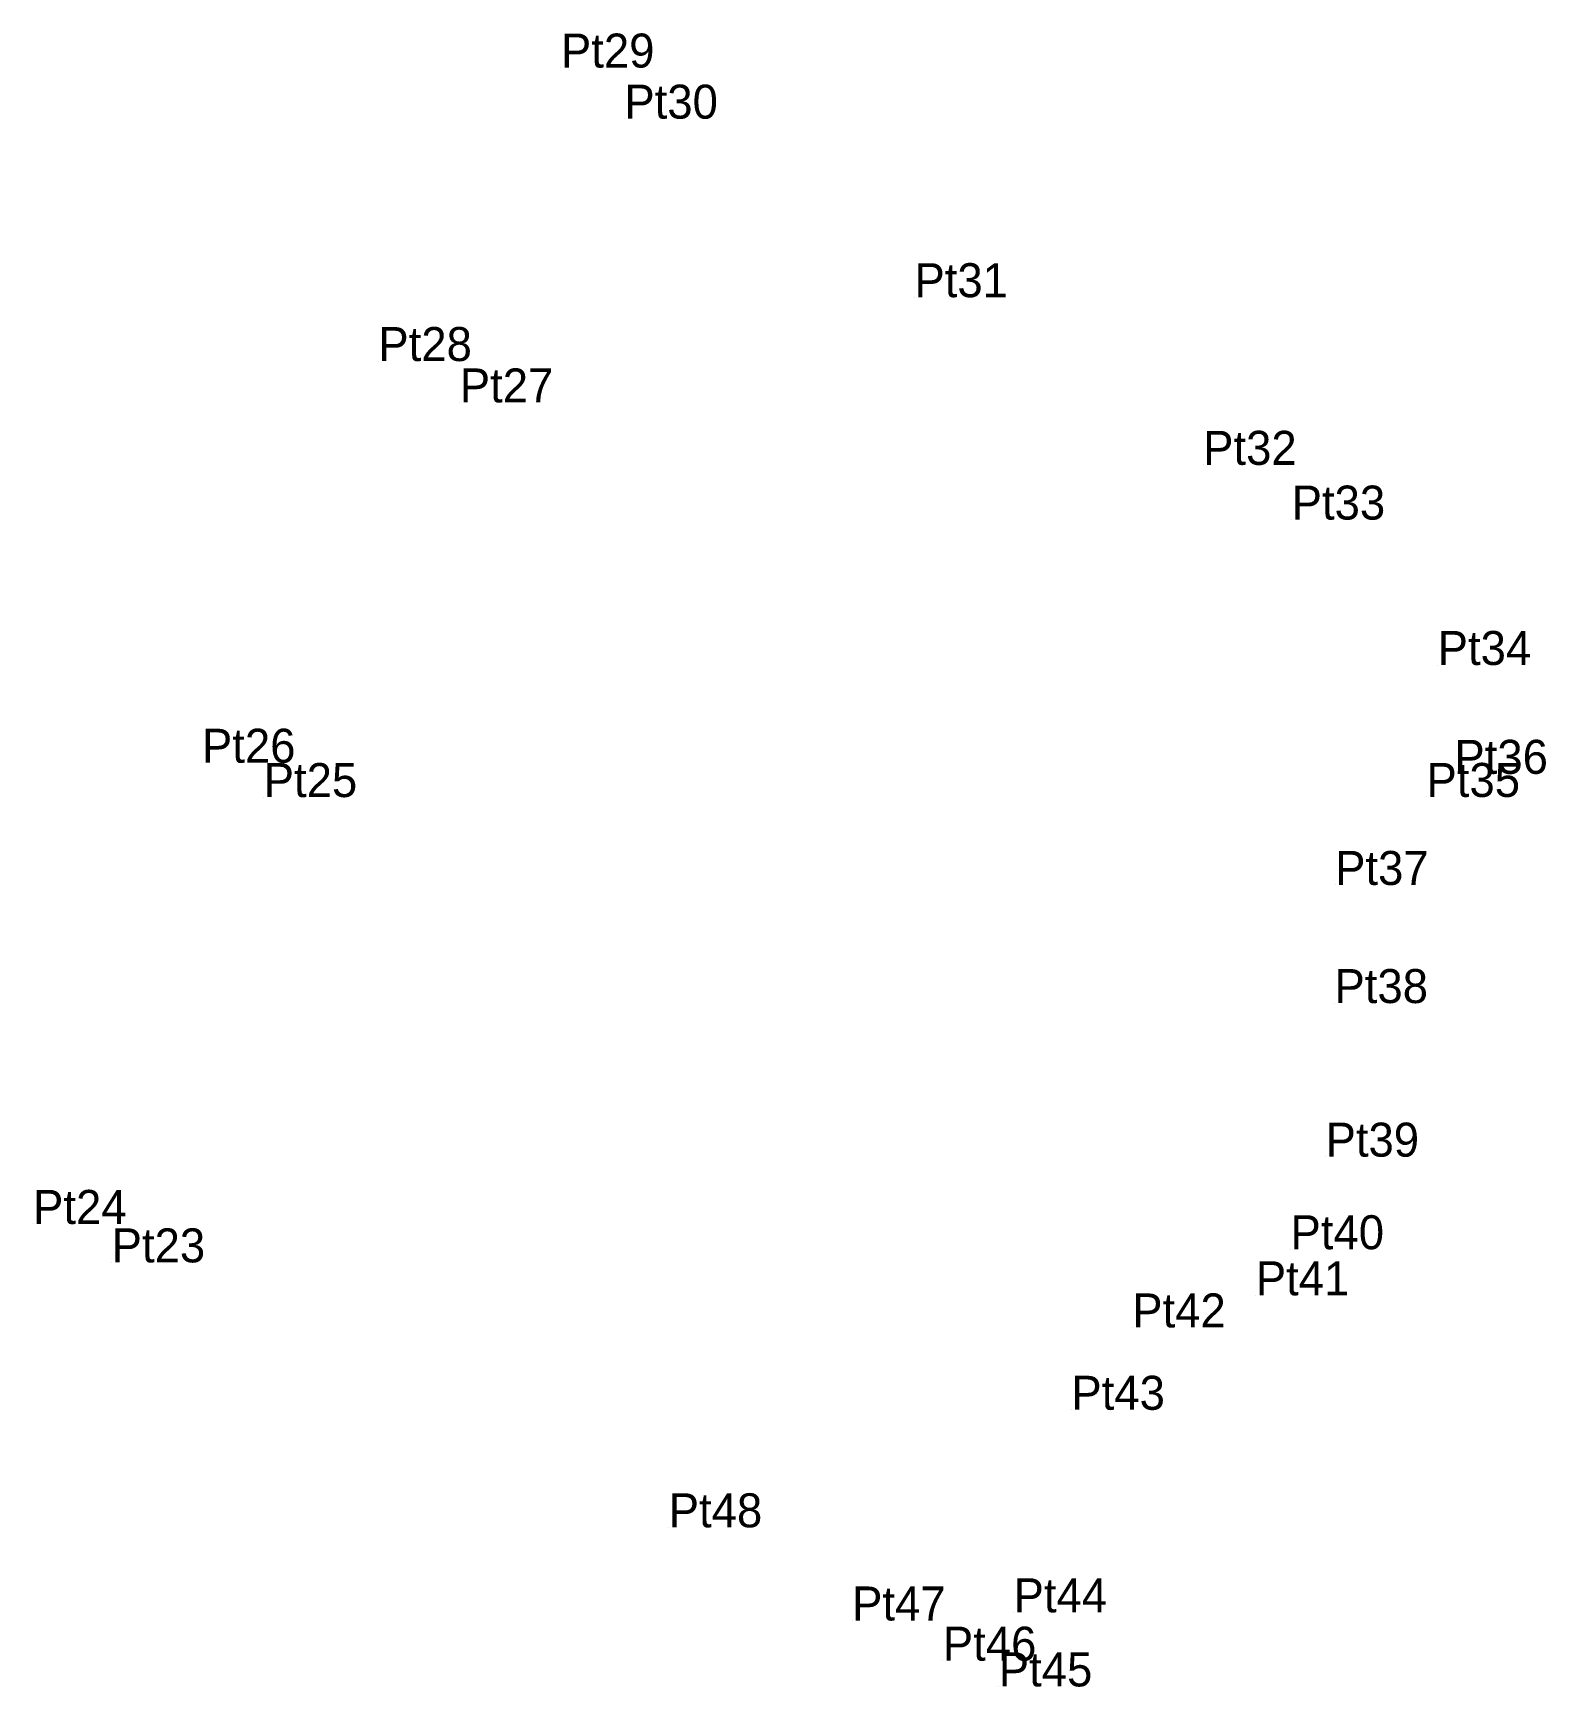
# Model space of a CAD drawing. Extents: x 0 to 667379, y 0 to 1854856.
# Drawn here: x 548350.6 to 548430.7, y 1838746.9 to 1838834.5 of the extents above; entities that cross this region are included whole.
import ezdxf

# ---------------------------------------------------------------- set-up
doc = ezdxf.new("R2010")
doc.units = 0
doc.layers.add('Level 12', color=7, linetype='Continuous')
doc.layers.add('Level 7', color=7, linetype='Continuous')

msp = doc.modelspace()

# ---------------------------------------------------------------- texts
at = {"layer": 'Level 12'}
for s, p in [('Pt29', (548378.517, 1838832.624)), ('Pt30', (548381.875, 1838829.92)), ('Pt31', (548397.233, 1838820.47)), ('Pt28', (548368.85, 1838817.091)), ('Pt27', (548373.162, 1838814.9)), ('Pt32', (548412.519, 1838811.596)), ('Pt33', (548417.205, 1838808.698)), ('Pt34', (548424.934, 1838801.002)), ('Pt26', (548359.51, 1838795.828)), ('Pt36', (548425.821, 1838795.241)), ('Pt25', (548362.78, 1838794.011)), ('Pt35', (548424.344, 1838794.018)), ('Pt37', (548419.505, 1838789.358)), ('Pt38', (548419.471, 1838783.108)), ('Pt39', (548418.999, 1838774.978)), ('Pt24', (548350.569, 1838771.416)), ('Pt40', (548417.144, 1838770.077)), ('Pt23', (548354.729, 1838769.382)), ('Pt41', (548415.306, 1838767.64)), ('Pt42', (548408.764, 1838765.938)), ('Pt43', (548405.542, 1838761.579)), ('Pt48', (548384.223, 1838755.358)), ('Pt44', (548402.481, 1838750.858)), ('Pt47', (548393.932, 1838750.426)), ('Pt46', (548398.737, 1838748.299)), ('Pt45', (548401.699, 1838746.936))]:
    msp.add_text(s, height=1.8, dxfattribs=at).set_placement(p)

# ---------------------------------------------------------------- linework, layer by layer
at = {"layer": 'Level 7'}
for p, q in [((548378.517, 1838832.624), (548378.517, 1838832.624)), ((548381.875, 1838829.92), (548381.875, 1838829.92)), ((548397.233, 1838820.47), (548397.233, 1838820.47)), ((548368.85, 1838817.091), (548368.85, 1838817.091)), ((548373.162, 1838814.9), (548373.162, 1838814.9)), ((548412.519, 1838811.596), (548412.519, 1838811.596)), ((548417.205, 1838808.698), (548417.205, 1838808.698)), ((548424.934, 1838801.002), (548424.934, 1838801.002)), ((548359.51, 1838795.828), (548359.51, 1838795.828)), ((548425.821, 1838795.241), (548425.821, 1838795.241)), ((548362.78, 1838794.011), (548362.78, 1838794.011)), ((548424.344, 1838794.018), (548424.344, 1838794.018)), ((548419.505, 1838789.358), (548419.505, 1838789.358)), ((548419.471, 1838783.108), (548419.471, 1838783.108)), ((548418.999, 1838774.978), (548418.999, 1838774.978)), ((548350.569, 1838771.416), (548350.569, 1838771.416)), ((548417.144, 1838770.077), (548417.144, 1838770.077)), ((548354.729, 1838769.382), (548354.729, 1838769.382)), ((548415.306, 1838767.64), (548415.306, 1838767.64)), ((548408.764, 1838765.938), (548408.764, 1838765.938)), ((548405.542, 1838761.579), (548405.542, 1838761.579)), ((548384.223, 1838755.358), (548384.223, 1838755.358)), ((548402.481, 1838750.858), (548402.481, 1838750.858)), ((548393.932, 1838750.426), (548393.932, 1838750.426)), ((548398.737, 1838748.299), (548398.737, 1838748.299)), ((548401.699, 1838746.936), (548401.699, 1838746.936))]:
    msp.add_line(p, q, dxfattribs=at)

msp.set_redraw_order([(e.dxf.handle, doc.entitydb.next_handle()) for e in msp.query("TEXT MTEXT ATTDEF DIMENSION ARC_DIMENSION")])  # texts and dimensions are drawn at this point

doc.saveas('drawing.dxf')
